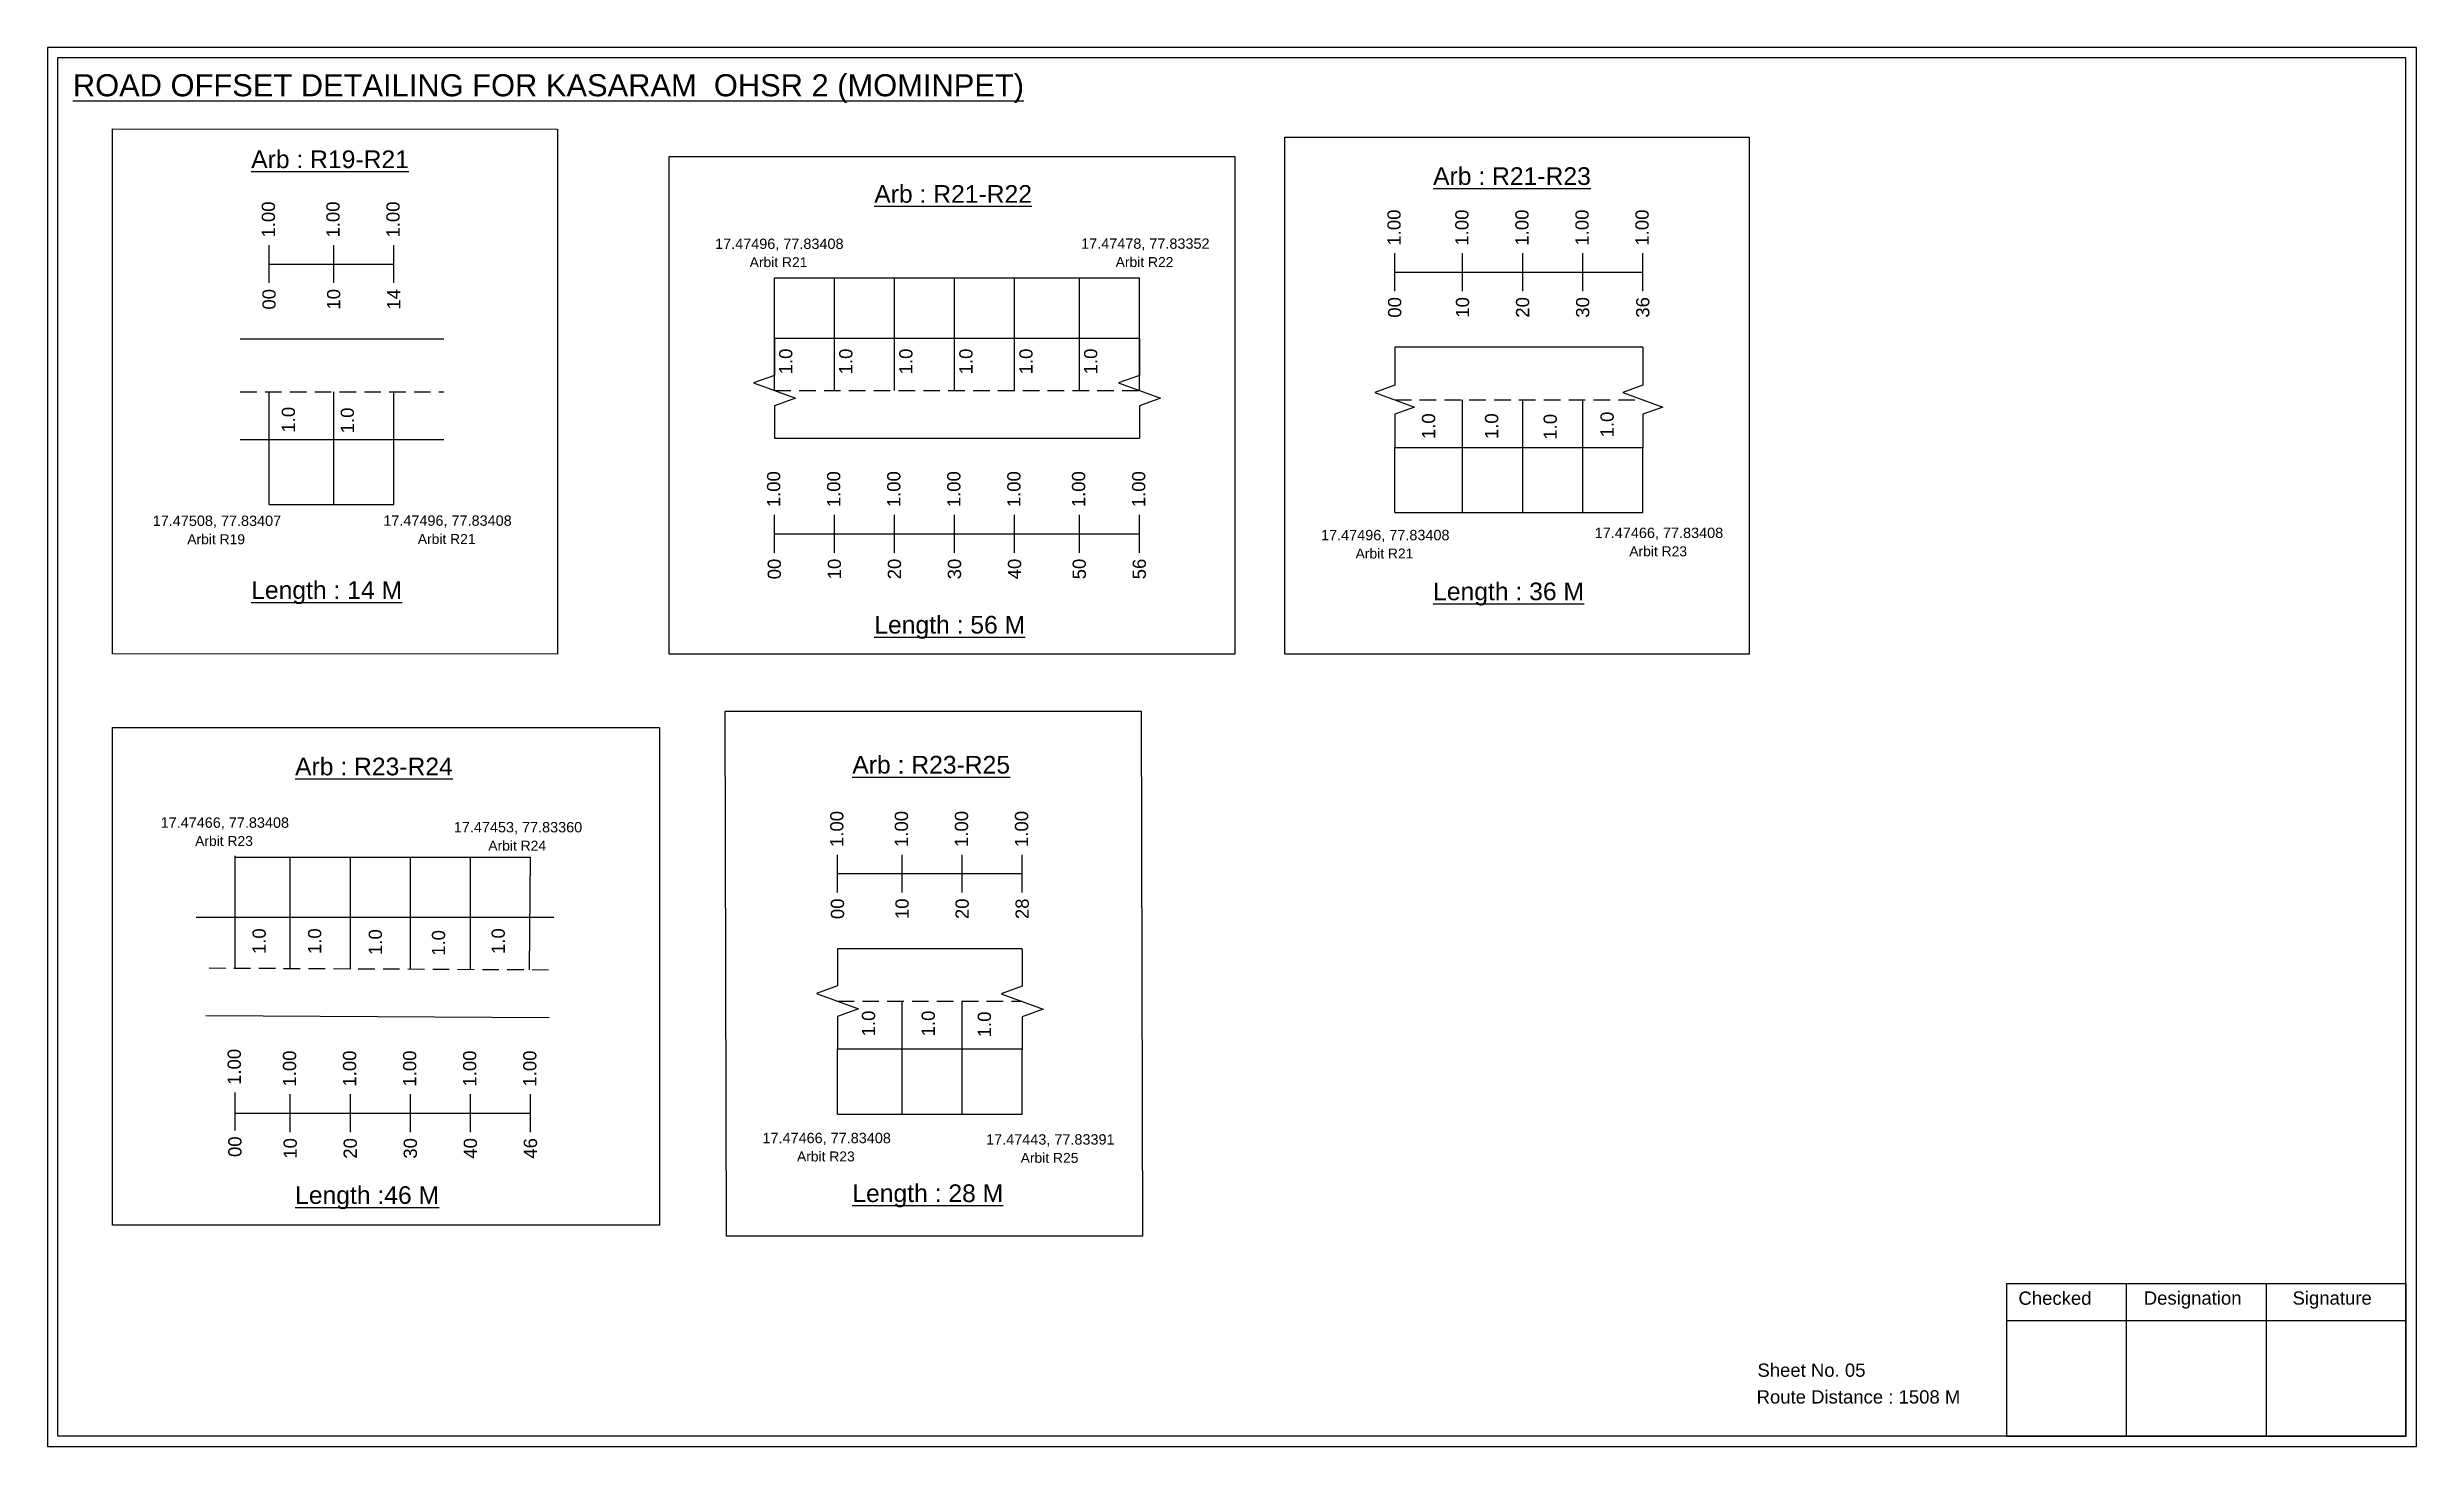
# Model space of a CAD drawing. Header units: inches. Extents: x -117 to 51867, y -12715 to 3423.
# Drawn here: x 48475 to 49012, y -4301 to -3984 of the extents above; entities that cross this region are included whole.
import ezdxf

# ---------------------------------------------------------------- set-up
doc = ezdxf.new("R2010")
doc.units = ezdxf.units.IN
doc.header["$MEASUREMENT"] = 0
doc.linetypes.add('DASHED2', pattern=[0.375, 0.25, -0.125])
doc.layers.add('PDF_Geometry', color=7, linetype='Continuous')
doc.layers.add('PDF_Text', color=5, linetype='Continuous')
doc.styles.add('PDF Arial', font='arial.ttf')
doc.styles.get("Standard").update_dxf_attribs({"font": 'arial.ttf'})

msp = doc.modelspace()

# ---------------------------------------------------------------- texts
at = {"color": 242, "true_color": 0xcd2027}
for s, height, p in [('%%UROAD OFFSET DETAILING FOR KASARAM  OHSR 2 (MOMINPET)', 5, (48480.89, -3994.86)), ('%%UArb : R19-R21', 4, (48521.26, -4011.11)), ('%%UArb : R21-R23', 4, (48788.89, -4014.92)), ('%%UArb : R21-R22', 4, (48662.35, -4018.96)), ('%%ULength : 14 M', 4, (48521.26, -4108.61)), ('%%ULength : 36 M', 4, (48788.89, -4108.92)), ('%%ULength : 56 M', 4, (48662.35, -4116.46)), ('%%UArb : R23-R24', 4, (48531.2, -4148.56)), ('%%UArb : R23-R25', 4, (48657.38, -4148.15)), ('%%ULength :46 M', 4, (48531.2, -4245.56)), ('%%ULength : 28 M', 4, (48657.38, -4245.15))]:
    msp.add_text(s, height=height, dxfattribs=at).set_placement(p)
at = {"color": 217, "true_color": 0x93278f}
for s, p in [('1.00', (48526.65, -4026.82)), ('1.00', (48541.28, -4026.82)), ('1.00', (48554.88, -4026.82)), ('1.00', (48781.53, -4028.65)), ('1.00', (48796.9, -4028.65)), ('1.00', (48810.5, -4028.65)), ('1.00', (48824.1, -4028.65)), ('1.00', (48837.7, -4028.65)), ('00', (48526.8, -4043.14)), ('10', (48541.43, -4043.14)), ('14', (48555.03, -4043.14)), ('00', (48781.68, -4044.97)), ('10', (48797.05, -4044.97)), ('20', (48810.65, -4044.97)), ('30', (48824.25, -4044.97)), ('36', (48837.85, -4044.97)), ('1.00', (48641.06, -4087.87)), ('1.00', (48654.66, -4087.87)), ('1.00', (48668.26, -4087.87)), ('1.00', (48681.86, -4087.87)), ('1.00', (48695.46, -4087.87)), ('1.00', (48710.11, -4087.87)), ('1.00', (48723.71, -4087.87)), ('00', (48641.21, -4104.19)), ('10', (48654.81, -4104.19)), ('20', (48668.41, -4104.19)), ('30', (48682.01, -4104.19)), ('40', (48695.61, -4104.19)), ('50', (48710.26, -4104.19)), ('56', (48723.86, -4104.19)), ('1.00', (48655.36, -4164.78)), ('1.00', (48669.99, -4164.78)), ('1.00', (48683.59, -4164.78)), ('1.00', (48697.19, -4164.78)), ('00', (48655.51, -4181.1)), ('10', (48670.14, -4181.1)), ('20', (48683.74, -4181.1)), ('28', (48697.34, -4181.1)), ('1.00', (48518.92, -4218.63)), ('1.00', (48531.44, -4219.01)), ('1.00', (48545.04, -4219.01)), ('1.00', (48558.64, -4219.01)), ('1.00', (48572.24, -4219.01)), ('1.00', (48585.84, -4219.01)), ('00', (48519.07, -4234.95)), ('10', (48531.59, -4235.33)), ('20', (48545.19, -4235.33)), ('30', (48558.79, -4235.33)), ('40', (48572.39, -4235.33)), ('46', (48585.99, -4235.33))]:
    msp.add_text(s, height=3, rotation=90, dxfattribs=at).set_placement(p)
at = {"color": 5}
for s, height, p in [('17.47496, 77.83408', 2.34, (48626.31, -4029.41)), ('17.47478, 77.83352', 2.34, (48709.19, -4029.37)), ('Arbit R21', 2.246, (48634.13, -4033.53)), ('Arbit R22', 2.246, (48717.01, -4033.5)), ('17.47508, 77.83407', 2.34, (48498.97, -4092.11)), ('17.47496, 77.83408', 2.34, (48551.17, -4092.07)), ('17.47496, 77.83408', 2.34, (48763.52, -4095.34)), ('17.47466, 77.83408', 2.34, (48825.49, -4094.84)), ('Arbit R19', 2.246, (48506.79, -4096.24)), ('Arbit R21', 2.246, (48558.99, -4096.19)), ('Arbit R21', 2.246, (48771.34, -4099.47)), ('Arbit R23', 2.246, (48833.31, -4098.97)), ('17.47466, 77.83408', 2.34, (48500.75, -4160.43)), ('Arbit R23', 2.246, (48508.57, -4164.55)), ('17.47453, 77.83360', 2.34, (48567.14, -4161.47)), ('Arbit R24', 2.246, (48574.96, -4165.6)), ('17.47466, 77.83408', 2.34, (48637.03, -4231.82)), ('17.47443, 77.83391', 2.34, (48687.68, -4232.14)), ('Arbit R23', 2.246, (48644.85, -4235.95)), ('Arbit R25', 2.246, (48695.5, -4236.27))]:
    msp.add_text(s, height=height, dxfattribs=at).set_placement(p)
for p in [(48643.8, -4057.8), (48657.4, -4057.8), (48671, -4057.8), (48684.6, -4057.8), (48698.2, -4057.8), (48712.85, -4057.79), (48531.18, -4070.98), (48544.53, -4071.14), (48829.79, -4072.07), (48789.36, -4072.45), (48803.63, -4072.45), (48816.9, -4072.57), (48524.56, -4189.02), (48537.13, -4189.02), (48550.87, -4189.22), (48565.18, -4189.41), (48578.7, -4189), (48662.55, -4207.64), (48676.07, -4207.64), (48688.78, -4207.85)]:
    msp.add_text('1.0', height=3, rotation=90).set_placement(p)
for s, p in [('Sheet No. 05', (48862.33, -4284.7)), ('Route Distance : 1508 M', (48862.14, -4290.75))]:
    msp.add_text(s, height=3).set_placement(p)
at = {"layer": 'PDF_Text', "color": 7, "attachment_point": 7, "style": 'PDF Arial'}
for s, insert, char_height in [('Checked', (48921.43, -4268.45), 3.001), ('Designation', (48949.81, -4269.28), 3.0006), ('Signature', (48983.49, -4269.28), 3.001)]:
    msp.add_mtext(s, dxfattribs=dict(at, insert=insert, char_height=char_height))

# ---------------------------------------------------------------- linework, layer by layer
at = {"color": 217, "true_color": 0x93278f}
for p, q in [((48525.33, -4037.11), (48525.33, -4028.56)), ((48539.96, -4037.11), (48539.96, -4028.56)), ((48553.56, -4037.11), (48553.56, -4028.56)), ((48525.33, -4032.83), (48553.56, -4032.82)), ((48780.21, -4038.95), (48780.21, -4030.39)), ((48795.57, -4038.95), (48795.57, -4030.39)), ((48809.17, -4038.95), (48809.17, -4030.39)), ((48822.77, -4038.95), (48822.77, -4030.39)), ((48836.37, -4038.95), (48836.37, -4030.39)), ((48780.21, -4034.68), (48836.37, -4034.68)), ((48639.73, -4098.17), (48639.73, -4089.61)), ((48653.33, -4098.17), (48653.33, -4089.61)), ((48666.93, -4098.17), (48666.93, -4089.61)), ((48680.53, -4098.17), (48680.53, -4089.61)), ((48694.13, -4098.17), (48694.13, -4089.61)), ((48708.79, -4098.16), (48708.79, -4089.61)), ((48722.39, -4098.16), (48722.39, -4089.61)), ((48639.73, -4093.9), (48722.39, -4093.89)), ((48654.04, -4175.07), (48654.04, -4166.52)), ((48668.66, -4175.07), (48668.66, -4166.52)), ((48682.26, -4175.07), (48682.26, -4166.52)), ((48695.86, -4175.07), (48695.86, -4166.52)), ((48654.04, -4170.8), (48695.86, -4170.8)), ((48517.6, -4228.92), (48517.6, -4220.37)), ((48530.12, -4229.31), (48530.12, -4220.75)), ((48543.72, -4229.31), (48543.72, -4220.75)), ((48557.32, -4229.31), (48557.32, -4220.75)), ((48570.92, -4229.31), (48570.92, -4220.75)), ((48584.52, -4229.31), (48584.52, -4220.75)), ((48517.6, -4225.04), (48584.52, -4225.02))]:
    msp.add_line(p, q, dxfattribs=at)
at = {"color": 5}
for p, q in [((48639.73, -4035.93), (48722.39, -4035.93)), ((48525.33, -4087.26), (48553.56, -4087.26)), ((48780.21, -4089.09), (48836.37, -4089.09)), ((48517.6, -4167.07), (48584.52, -4167.07)), ((48654.04, -4225.22), (48695.86, -4225.22))]:
    msp.add_line(p, q, dxfattribs=at)
for p, q in [((48639.73, -4061.47), (48639.73, -4035.93)), ((48653.33, -4061.47), (48653.33, -4035.93)), ((48666.93, -4061.47), (48666.93, -4035.93)), ((48680.53, -4061.47), (48680.53, -4035.93)), ((48694.13, -4061.47), (48694.13, -4035.93)), ((48708.79, -4061.47), (48708.79, -4035.93)), ((48722.39, -4061.47), (48722.39, -4035.93)), ((48564.85, -4049.84), (48518.77, -4049.84)), ((48639.73, -4049.59), (48722.39, -4049.59)), ((48836.37, -4051.67), (48780.21, -4051.67)), ((48525.33, -4087.26), (48525.33, -4061.72)), ((48539.96, -4087.26), (48539.96, -4061.72)), ((48553.56, -4087.26), (48553.56, -4061.72)), ((48795.57, -4089.09), (48795.57, -4063.55)), ((48809.17, -4089.09), (48809.17, -4063.55)), ((48822.77, -4089.09), (48822.77, -4063.55)), ((48518.77, -4072.52), (48550.89, -4072.52)), ((48550.89, -4072.52), (48564.85, -4072.52)), ((48639.73, -4072.27), (48722.39, -4072.27)), ((48780.21, -4074.36), (48836.37, -4074.36)), ((48780.21, -4089.09), (48780.21, -4074.36)), ((48836.37, -4089.09), (48836.37, -4074.36)), ((48517.6, -4192.31), (48517.6, -4166.77)), ((48530.12, -4192.36), (48530.12, -4167.07)), ((48543.72, -4192.41), (48543.72, -4167.07)), ((48557.32, -4192.35), (48557.32, -4167.07)), ((48570.92, -4192.61), (48570.92, -4167.07)), ((48584.29, -4192.57), (48584.52, -4167.07)), ((48589.77, -4180.74), (48508.81, -4180.74)), ((48695.86, -4187.8), (48654.04, -4187.8)), ((48668.66, -4225.22), (48668.66, -4199.68)), ((48682.26, -4225.22), (48682.26, -4199.68)), ((48511.02, -4202.95), (48588.75, -4203.38)), ((48654.04, -4210.48), (48679.59, -4210.48)), ((48654.04, -4225.22), (48654.04, -4210.48)), ((48679.59, -4210.48), (48695.86, -4210.48)), ((48695.86, -4225.22), (48695.86, -4210.48))]:
    msp.add_line(p, q)
at = {"linetype": 'DASHED2', "ltscale": 15}
for p, q in [((48518.77, -4061.72), (48564.85, -4061.72)), ((48639.73, -4061.47), (48722.39, -4061.47)), ((48780.21, -4063.55), (48836.37, -4063.55)), ((48511.74, -4192.16), (48590.02, -4192.57)), ((48654.04, -4199.68), (48695.86, -4199.68))]:
    msp.add_line(p, q, dxfattribs=at)
for points in [[(48489.89, -4002.22), (48590.63, -4002.31), (48590.63, -4121.13), (48489.89, -4121.04)], [(48755.31, -4004.12), (48860.48, -4004.12), (48860.48, -4121.13), (48755.31, -4121.13)], [(48615.87, -4008.45), (48743.96, -4008.45), (48743.96, -4121.13), (48615.87, -4121.13)], [(48628.57, -4134.07), (48722.81, -4134.07), (48723.1, -4252.9), (48628.86, -4252.9)], [(48489.89, -4137.71), (48613.69, -4137.71), (48613.69, -4250.39), (48489.89, -4250.39)]]:
    msp.add_lwpolyline(points, close=True)
at = {"linetype": 'Continuous'}
for points in [[(48639.73, -4049.59), (48639.73, -4058.02), (48634.99, -4059.74), (48644.48, -4063.2), (48639.73, -4064.92), (48639.73, -4072.27)], [(48722.39, -4049.59), (48722.39, -4058.02), (48717.64, -4059.74), (48727.13, -4063.2), (48722.39, -4064.92), (48722.39, -4072.27)], [(48780.21, -4051.67), (48780.21, -4060.28), (48775.71, -4061.92), (48784.7, -4065.19), (48780.21, -4066.83), (48780.21, -4074.36)], [(48836.37, -4051.67), (48836.37, -4060.28), (48831.88, -4061.92), (48840.87, -4065.19), (48836.37, -4066.83), (48836.37, -4074.36)], [(48836.37, -4051.67), (48836.37, -4060.28), (48831.88, -4061.92), (48840.87, -4065.19), (48836.37, -4066.83), (48836.37, -4074.36)], [(48654.04, -4187.8), (48654.04, -4196.23), (48649.29, -4197.96), (48658.78, -4201.41), (48654.04, -4203.13), (48654.04, -4210.48)], [(48695.86, -4187.88), (48695.86, -4196.31), (48691.12, -4198.03), (48700.61, -4201.49), (48695.86, -4203.21), (48695.86, -4210.56)]]:
    msp.add_lwpolyline(points, dxfattribs=at)
at = {"layer": 'PDF_Geometry'}
for points in [[(48475.12, -3983.79), (48475.12, -4300.5), (49011.59, -4300.5), (49011.59, -3983.79)], [(48477.44, -3986.12), (48477.44, -4298.08), (49009.17, -4298.08), (49009.17, -3986.12)]]:
    msp.add_lwpolyline(points, close=True, dxfattribs=at)
at = {"layer": 'PDF_Geometry', "color": 242, "true_color": 0xcc1f26}
msp.add_lwpolyline([(49009.17, -4298.18), (48918.83, -4298.18), (48918.83, -4263.56), (49009.17, -4263.56)], close=True, dxfattribs=at)
for points in [[(48945.81, -4263.56), (48945.81, -4298.18)], [(48977.54, -4263.56), (48977.54, -4298.18)], [(48918.83, -4271.94), (49009.17, -4271.94)]]:
    msp.add_lwpolyline(points, dxfattribs=at)

msp.set_redraw_order([(e.dxf.handle, doc.entitydb.next_handle()) for e in msp.query("TEXT MTEXT ATTDEF DIMENSION ARC_DIMENSION")])  # texts and dimensions are drawn at this point

doc.saveas('drawing.dxf')
